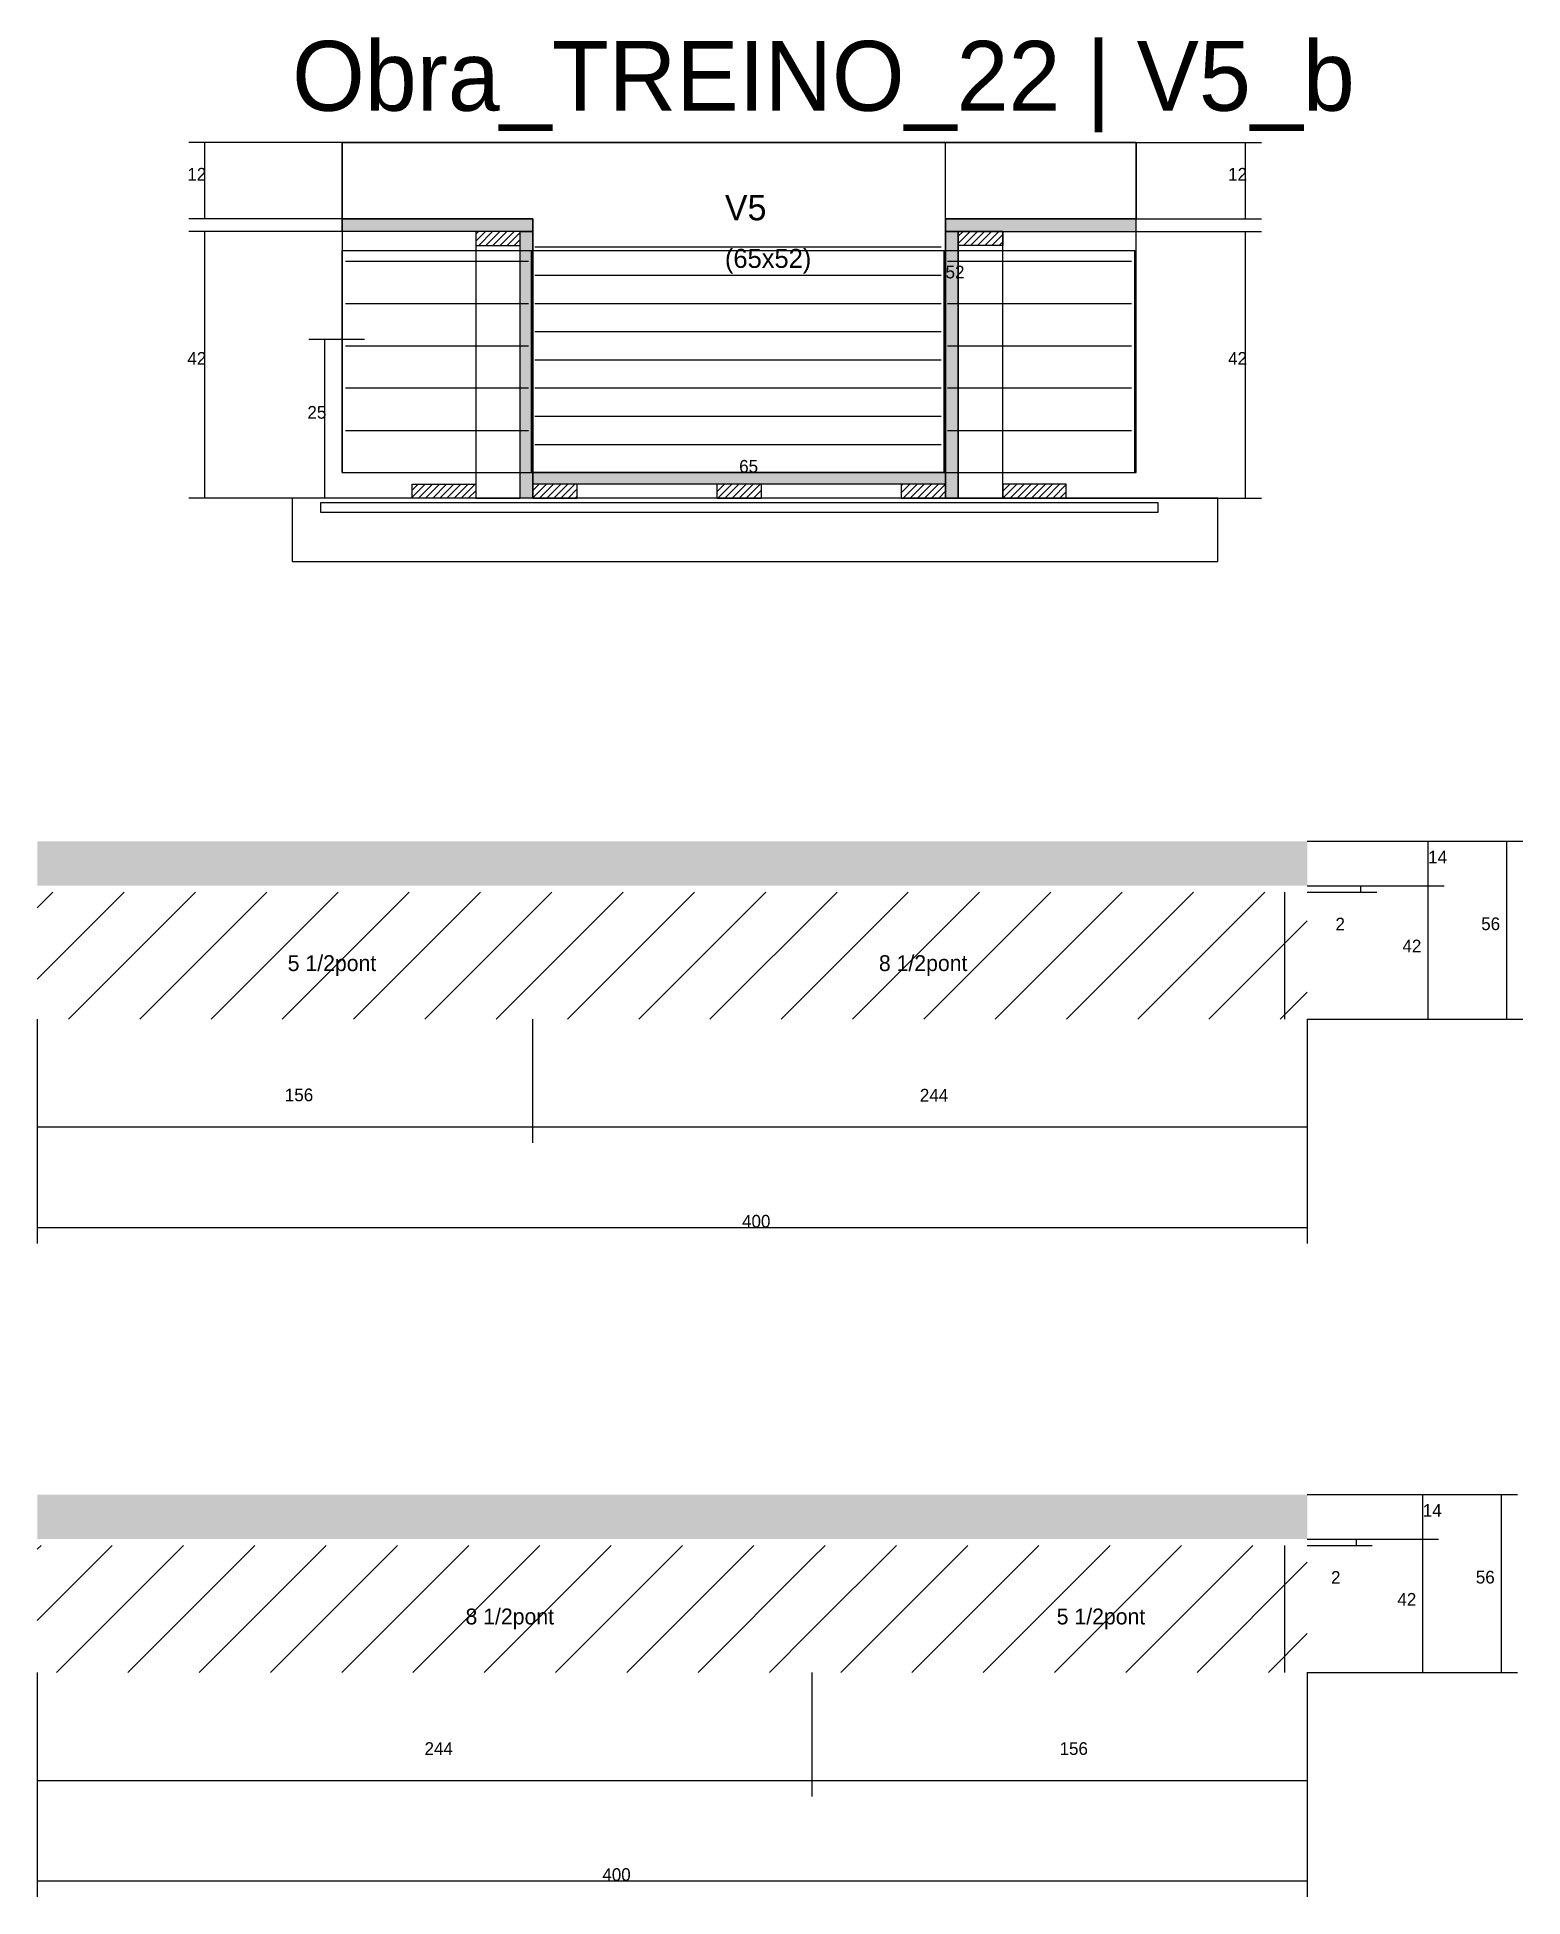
# Model space of a CAD drawing. Header units: metres. Extents: x -41 to 34800, y -36000 to 1848.
# Drawn here: x 5800 to 6268, y -29423 to -28837 of the extents above; entities that cross this region are included whole.
import ezdxf

# ---------------------------------------------------------------- set-up
doc = ezdxf.new("R2010")
doc.units = ezdxf.units.M
for name, color, linetype in [('CONCRETO', 251, 'Continuous'), ('COTA', 4, 'Continuous'), ('Cota Seção (2x)', 4, 'Continuous'), ('Hachura', 253, 'Continuous'), ('LABEL_ID', 3, 'Continuous'), ('Madeira', 126, 'Continuous'), ('NOMENCLATURA', 7, 'Continuous'), ('Painéis', 200, 'Continuous'), ('SARR_2.2x7', 40, 'Continuous'), ('SCO-___-LAJ', 4, 'Continuous'), ('Texto Seção', 7, 'Continuous')]:
    doc.layers.add(name, color=color, linetype=linetype)

msp = doc.modelspace()

# ---------------------------------------------------------------- texts
at = {"layer": 'COTA'}
for s, p in [('12', (5847, -28882)), ('12', (6174.8, -28882)), ('42', (5847, -28940)), ('42', (6174.8, -28940)), ('25', (5884.8, -28957)), ('14', (6237.8, -29097.1)), ('2', (6208.6, -29118.2)), ('56', (6254.5, -29118.1)), ('42', (6229.7, -29125.1)), ('156', (5877.7, -29172)), ('244', (6077.7, -29172.1)), ('400', (6021.7, -29211.8)), ('14', (6236.1, -29302.9)), ('2', (6207.2, -29324)), ('56', (6252.8, -29323.9)), ('42', (6228.1, -29330.9)), ('244', (5921.7, -29377.9)), ('156', (6121.7, -29377.9)), ('400', (5977.7, -29417.6))]:
    msp.add_text(s, height=4, dxfattribs=at).set_placement(p)
at = {"layer": 'Cota Seção (2x)'}
for s, p in [('52', (6085.8, -28912.8)), ('65', (6020.8, -28974))]:
    msp.add_text(s, height=4, dxfattribs=at).set_placement(p)
at = {"layer": 'LABEL_ID'}
msp.add_text('Obra_TREINO_22 | V5_b', height=22, dxfattribs=at).set_placement((5880, -28860))
at = {"layer": 'NOMENCLATURA'}
for s, p in [('5 1/2pont', (5878.6, -29131)), ('8 1/2pont', (6064.8, -29131)), ('8 1/2pont', (5934.6, -29336.8)), ('5 1/2pont', (6120.8, -29336.8))]:
    msp.add_text(s, height=5, dxfattribs=at).set_placement(p)
at = {"layer": 'Texto Seção'}
for s, height, p in [('V5', 8, (6016.3, -28894.5)), ('(65x52)', 6, (6016.3, -28909.5))]:
    msp.add_text(s, height=height, dxfattribs=at).set_placement(p)

# ---------------------------------------------------------------- hatches: boundary and pattern name
at = {"layer": 'COTA'}
h = msp.add_hatch(dxfattribs=at)
h.set_pattern_fill('AR-CONC', scale=0.03)
h.paths.add_polyline_path([(6199.7, -29104.1), (6199.7, -29090.1), (5799.7, -29090.1), (5799.7, -29104.1)])
h = msp.add_hatch(dxfattribs=at)
h.set_pattern_fill('AR-CONC', scale=0.03)
h.paths.add_polyline_path([(6199.7, -29309.9), (6199.7, -29295.9), (5799.7, -29295.9), (5799.7, -29309.9)])
at = {"layer": 'Hachura'}
h = msp.add_hatch(color=8, dxfattribs=at)
h.dxf.hatch_style = 1
h.paths.add_polyline_path([(5895.8, -28898), (5895.8, -28894), (5895.8, -28894), (5955.8, -28894), (5955.8, -28894), (5955.8, -28898), (5955.8, -28898), (5895.8, -28898)])
h = msp.add_hatch(color=8, dxfattribs=at)
h.dxf.hatch_style = 1
h.paths.add_polyline_path([(6145.8, -28898), (6145.8, -28894), (6145.8, -28894), (6085.8, -28894), (6085.8, -28894), (6085.8, -28898), (6085.8, -28898), (6145.8, -28898)])
h = msp.add_hatch(dxfattribs=at)
h.set_pattern_fill('ANSI31', scale=0.5)
h.paths.add_polyline_path([(5937.8, -28898), (5937.8, -28902.4), (5937.8, -28902.4), (5951.8, -28902.4), (5951.8, -28902.4), (5951.8, -28898), (5951.8, -28898), (5937.8, -28898)])
h = msp.add_hatch(color=8, dxfattribs=at)
h.dxf.hatch_style = 1
h.paths.add_polyline_path([(5951.8, -28898), (5955.8, -28898), (5955.8, -28898), (5955.8, -28982), (5955.8, -28982), (5951.8, -28982), (5951.8, -28982), (5951.8, -28898)])
h = msp.add_hatch(color=8, dxfattribs=at)
h.dxf.hatch_style = 1
h.paths.add_polyline_path([(6089.8, -28898), (6085.8, -28898), (6085.8, -28898), (6085.8, -28982), (6085.8, -28982), (6089.8, -28982), (6089.8, -28982), (6089.8, -28898)])
h = msp.add_hatch(dxfattribs=at)
h.set_pattern_fill('ANSI31', scale=0.5)
h.paths.add_polyline_path([(6103.8, -28898), (6103.8, -28902.4), (6103.8, -28902.4), (6089.8, -28902.4), (6089.8, -28902.4), (6089.8, -28898), (6089.8, -28898), (6103.8, -28898)])
h = msp.add_hatch(dxfattribs=at)
h.set_pattern_fill('ANSI31', scale=0.5)
h.paths.add_polyline_path([(5917.8, -28982), (5917.8, -28977.6), (5917.8, -28977.6), (5937.8, -28977.6), (5937.8, -28977.6), (5937.8, -28982), (5937.8, -28982), (5917.8, -28982)])
h = msp.add_hatch(color=8, dxfattribs=at)
h.dxf.hatch_style = 1
h.paths.add_polyline_path([(5955.8, -28977.6), (5955.8, -28974), (5955.8, -28974), (6085.8, -28974), (6085.8, -28974), (6085.8, -28977.6), (6085.8, -28977.6), (5955.8, -28977.6)])
h = msp.add_hatch(dxfattribs=at)
h.set_pattern_fill('ANSI31', scale=0.5)
h.paths.add_polyline_path([(5955.8, -28977.6), (5955.8, -28982), (5955.8, -28982), (5969.8, -28982), (5969.8, -28982), (5969.8, -28977.6), (5969.8, -28977.6), (5955.8, -28977.6)])
h = msp.add_hatch(dxfattribs=at)
h.set_pattern_fill('ANSI31', scale=0.5)
h.paths.add_polyline_path([(6013.8, -28977.6), (6013.8, -28982), (6013.8, -28982), (6027.8, -28982), (6027.8, -28982), (6027.8, -28977.6), (6027.8, -28977.6), (6013.8, -28977.6)])
h = msp.add_hatch(dxfattribs=at)
h.set_pattern_fill('ANSI31', scale=0.5)
h.paths.add_polyline_path([(6071.8, -28977.6), (6071.8, -28982), (6071.8, -28982), (6085.8, -28982), (6085.8, -28982), (6085.8, -28977.6), (6085.8, -28977.6), (6071.8, -28977.6)])
h = msp.add_hatch(dxfattribs=at)
h.set_pattern_fill('ANSI31', scale=0.5)
h.paths.add_polyline_path([(6123.8, -28982), (6123.8, -28977.6), (6123.8, -28977.6), (6103.8, -28977.6), (6103.8, -28977.6), (6103.8, -28982), (6103.8, -28982), (6123.8, -28982)])
h = msp.add_hatch(dxfattribs=at)
h.set_pattern_fill('ANSI31', scale=5)
h.paths.add_polyline_path([(5955.7, -29146.1), (5955.7, -29106.1), (5799.7, -29106.1), (5799.7, -29146.1)])
h = msp.add_hatch(dxfattribs=at)
h.set_pattern_fill('ANSI31', scale=5)
h.paths.add_polyline_path([(5955.7, -29146.1), (6199.7, -29146.1), (6199.7, -29106.1), (5955.7, -29106.1)])
h = msp.add_hatch(dxfattribs=at)
h.set_pattern_fill('ANSI31', scale=5)
h.paths.add_polyline_path([(6043.7, -29311.9), (5799.7, -29311.9), (5799.7, -29351.9), (6043.7, -29351.9)])
h = msp.add_hatch(dxfattribs=at)
h.set_pattern_fill('ANSI31', scale=5)
h.paths.add_polyline_path([(6043.7, -29351.9), (6199.7, -29351.9), (6199.7, -29311.9), (6043.7, -29311.9)])

# ---------------------------------------------------------------- linework, layer by layer
at = {"layer": 'CONCRETO'}
for points in [[(6085.8, -28894), (6085.8, -28904), (6085.8, -28974), (5955.8, -28974), (5955.8, -28894), (5895.8, -28894), (5895.8, -28870), (6085.8, -28870), (6145.8, -28870), (6145.8, -28894)], [(5895.8, -28974), (6145.8, -28974), (6145.8, -28870), (5895.8, -28870)]]:
    msp.add_lwpolyline(points, close=True, dxfattribs=at)
at = {"layer": 'COTA'}
for p, q in [((5895.8, -28870), (5847.5, -28870)), ((5852.5, -28894), (5852.5, -28870)), ((6145.8, -28870), (6185.3, -28870)), ((6180.3, -28894), (6180.3, -28870)), ((5895.8, -28894), (5847.5, -28894)), ((6145.8, -28894), (6185.3, -28894)), ((5895.8, -28898), (5847.5, -28898)), ((5852.5, -28982), (5852.5, -28898)), ((6103.8, -28898), (6185.3, -28898)), ((6180.3, -28982), (6180.3, -28898)), ((5902.8, -28932.1), (5885.3, -28932.1)), ((5890.3, -28982), (5890.3, -28932.1)), ((5917.8, -28982), (5847.5, -28982)), ((5902.8, -28982), (5885.3, -28982)), ((6123.8, -28982), (6185.3, -28982)), ((6199.7, -29090.1), (6242.8, -29090.1)), ((6199.7, -29090.1), (6267.6, -29090.1)), ((6237.8, -29104.1), (6237.8, -29090.1)), ((6262.6, -29146.1), (6262.6, -29090.1)), ((6199.7, -29104.1), (6242.8, -29104.1)), ((6199.7, -29104.1), (6242.8, -29104.1)), ((6199.7, -29104.1), (6221.6, -29104.1)), ((6199.7, -29106.1), (6221.6, -29106.1)), ((6216.6, -29106.1), (6216.6, -29104.1)), ((6237.8, -29146.1), (6237.8, -29104.1)), ((5799.7, -29146.1), (5799.7, -29216.8)), ((5799.7, -29146.1), (5799.7, -29185.1)), ((5955.7, -29146.1), (5955.7, -29185.1)), ((5955.7, -29146.1), (5955.7, -29185.1)), ((6199.7, -29146.1), (6199.7, -29185.1)), ((6199.7, -29146.1), (6199.7, -29216.8)), ((6199.7, -29146.1), (6242.8, -29146.1)), ((6199.7, -29146.1), (6267.6, -29146.1)), ((5799.7, -29180.1), (5955.7, -29180.1)), ((5955.7, -29180.1), (6199.7, -29180.1)), ((5799.7, -29211.8), (6199.7, -29211.8)), ((6199.7, -29295.9), (6241.1, -29295.9)), ((6199.7, -29295.9), (6265.9, -29295.9)), ((6236.1, -29309.9), (6236.1, -29295.9)), ((6260.9, -29351.9), (6260.9, -29295.9)), ((6199.7, -29309.9), (6241.1, -29309.9)), ((6199.7, -29309.9), (6241.1, -29309.9)), ((6199.7, -29309.9), (6220.2, -29309.9)), ((6199.7, -29311.9), (6220.2, -29311.9)), ((6215.2, -29311.9), (6215.2, -29309.9)), ((6236.1, -29351.9), (6236.1, -29309.9)), ((5799.7, -29351.9), (5799.7, -29391)), ((5799.7, -29351.9), (5799.7, -29422.6)), ((6043.7, -29351.9), (6043.7, -29391)), ((6043.7, -29351.9), (6043.7, -29391)), ((6199.7, -29351.9), (6199.7, -29422.6)), ((6199.7, -29351.9), (6199.7, -29391)), ((6199.7, -29351.9), (6241.1, -29351.9)), ((6199.7, -29351.9), (6265.9, -29351.9)), ((5799.7, -29386), (6043.7, -29386)), ((6043.7, -29386), (6199.7, -29386)), ((5799.7, -29417.6), (6199.7, -29417.6))]:
    msp.add_line(p, q, dxfattribs=at)
at = {"layer": 'Cota Seção (2x)'}
for p, q in [((5955.8, -28870), (6090.8, -28870)), ((6085.8, -28974), (6085.8, -28870)), ((5955.8, -28974), (5955.8, -28969)), ((6085.8, -28974), (6085.8, -28969)), ((5955.8, -28974), (6090.8, -28974)), ((5955.8, -28974), (6085.8, -28974))]:
    msp.add_line(p, q, dxfattribs=at)
at = {"layer": 'Madeira'}
for points in [[(5937.8, -28898), (5937.8, -28902.4), (5951.8, -28902.4), (5951.8, -28898)], [(5937.8, -28982), (5951.8, -28982), (5951.8, -28898), (5937.8, -28898)], [(6103.8, -28898), (6103.8, -28902.4), (6089.8, -28902.4), (6089.8, -28898)], [(6103.8, -28898), (6089.8, -28898), (6089.8, -28982), (6103.8, -28982)], [(5917.8, -28982), (5917.8, -28977.6), (5937.8, -28977.6), (5937.8, -28982)], [(5955.8, -28977.6), (5955.8, -28982), (5969.8, -28982), (5969.8, -28977.6)], [(6013.8, -28977.6), (6013.8, -28982), (6027.8, -28982), (6027.8, -28977.6)], [(6071.8, -28977.6), (6071.8, -28982), (6085.8, -28982), (6085.8, -28977.6)], [(6123.8, -28982), (6123.8, -28977.6), (6103.8, -28977.6), (6103.8, -28982)], [(5880, -29002), (6171.6, -29002), (6171.6, -28982), (5880, -28982)]]:
    msp.add_lwpolyline(points, close=True, dxfattribs=at)
at = {"layer": 'Painéis'}
for p, q in [((5895.8, -28894), (5955.8, -28894)), ((5895.8, -28898), (5895.8, -28894)), ((5955.8, -28898), (5955.8, -28894)), ((6085.8, -28894), (6145.8, -28894)), ((6085.8, -28898), (6085.8, -28894)), ((6145.8, -28898), (6145.8, -28894)), ((5955.8, -28982), (5955.8, -28898)), ((6085.8, -28982), (6085.8, -28898)), ((5895.8, -28904), (5955.4, -28904)), ((5895.8, -28974), (5895.8, -28904)), ((5955.4, -28974), (5955.4, -28904)), ((5955.4, -28904), (6085.4, -28904)), ((5955.4, -28974), (5955.4, -28904)), ((6085.4, -28974), (6085.4, -28904)), ((6085.4, -28904), (6145.4, -28904)), ((6085.4, -28974), (6085.4, -28904)), ((6145.4, -28974), (6145.4, -28904)), ((5895.8, -28974), (5955.4, -28974)), ((5955.4, -28974), (6085.4, -28974)), ((5955.8, -28974), (6085.8, -28974)), ((5955.8, -28977.6), (5955.8, -28974)), ((6085.4, -28974), (6145.4, -28974)), ((6085.8, -28977.6), (6085.8, -28974))]:
    msp.add_line(p, q, dxfattribs=at)
for points in [[(5895.8, -28898), (5895.8, -28894), (5955.8, -28894), (5955.8, -28898)], [(6145.8, -28898), (6145.8, -28894), (6085.8, -28894), (6085.8, -28898)], [(5951.8, -28898), (5955.8, -28898), (5955.8, -28982), (5951.8, -28982)], [(6089.8, -28898), (6085.8, -28898), (6085.8, -28982), (6089.8, -28982)], [(5955.8, -28977.6), (5955.8, -28974), (6085.8, -28974), (6085.8, -28977.6)]]:
    msp.add_lwpolyline(points, close=True, dxfattribs=at)
at = {"layer": 'SARR_2.2x7'}
for p, q in [((5896.8, -28907.33), (5954.4, -28907.33)), ((5956.4, -28902.89), (6084.4, -28902.89)), ((6086.4, -28907.33), (6144.4, -28907.33)), ((5956.4, -28911.78), (6084.4, -28911.78)), ((5896.8, -28920.67), (5954.4, -28920.67)), ((5956.4, -28920.67), (6084.4, -28920.67)), ((6086.4, -28920.67), (6144.4, -28920.67)), ((5956.4, -28929.56), (6084.4, -28929.56)), ((5896.8, -28934), (5954.4, -28934)), ((6086.4, -28934), (6144.4, -28934)), ((5956.4, -28938.44), (6084.4, -28938.44)), ((5896.8, -28947.33), (5954.4, -28947.33)), ((5956.4, -28947.33), (6084.4, -28947.33)), ((6086.4, -28947.33), (6144.4, -28947.33)), ((5956.4, -28956.22), (6084.4, -28956.22)), ((5896.8, -28960.67), (5954.4, -28960.67)), ((5956.4, -28965.11), (6084.4, -28965.11)), ((6086.4, -28960.67), (6144.4, -28960.67)), ((6192.7, -29146.1), (6192.7, -29106.1)), ((6192.7, -29351.9), (6192.7, -29311.9))]:
    msp.add_line(p, q, dxfattribs=at)
at = {"layer": 'SCO-___-LAJ'}
msp.add_lwpolyline([(5889, -28983.4), (6152.7, -28983.4), (6152.7, -28986.6), (5889, -28986.6)], close=True, dxfattribs=at)

msp.set_redraw_order([(e.dxf.handle, doc.entitydb.next_handle()) for e in msp.query("TEXT MTEXT ATTDEF DIMENSION ARC_DIMENSION")])  # texts and dimensions are drawn at this point

doc.saveas('drawing.dxf')
